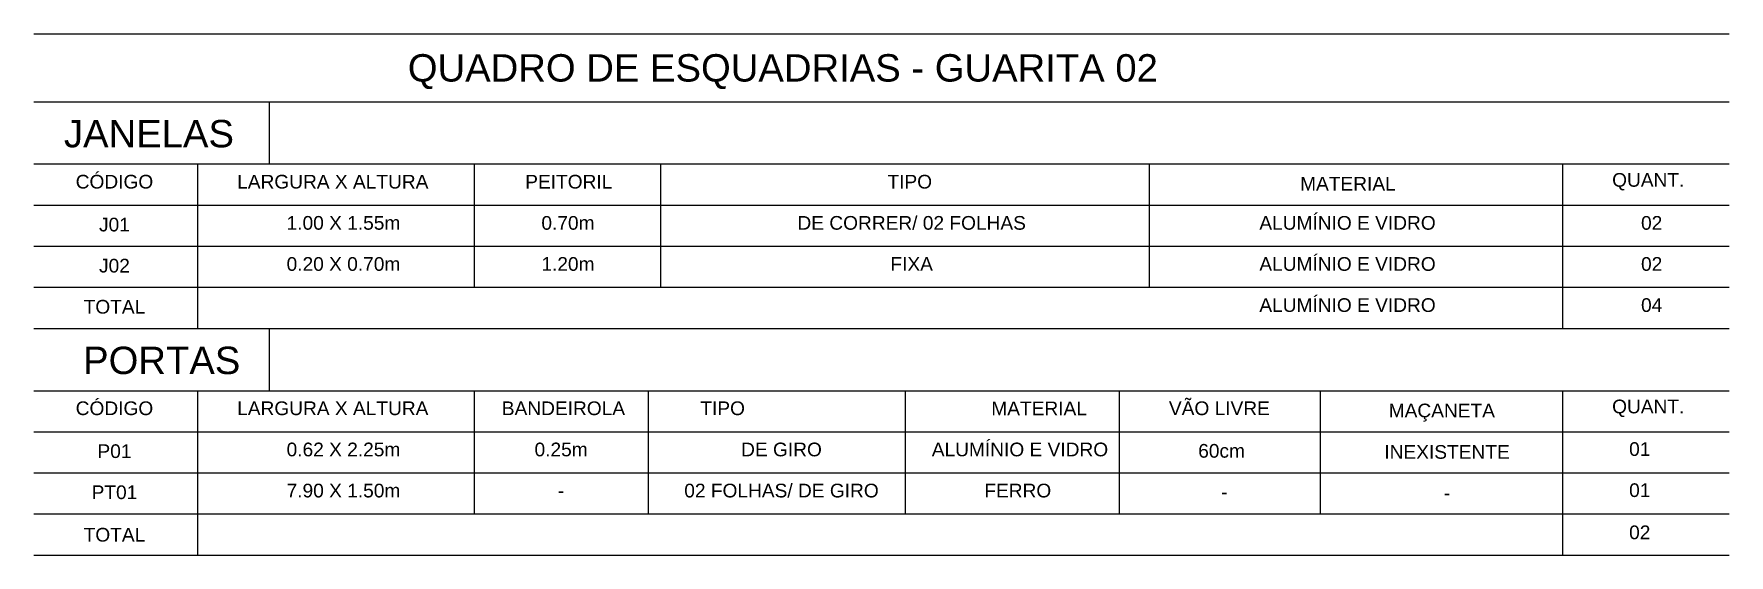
# Model space of a CAD drawing. Header units: metres. Extents: x 2146 to 3549, y -305 to 114.
# Drawn here: x 2433.69 to 2446.08, y -253.74 to -249.94 of the extents above; entities that cross this region are included whole.
import ezdxf
from ezdxf.enums import TextEntityAlignment as Align

# ---------------------------------------------------------------- set-up
doc = ezdxf.new("R2010")
doc.units = ezdxf.units.M
doc.header["$LTSCALE"] = 6
doc.header["$MEASUREMENT"] = 0
for name, color, linetype in [('PENA 0.15', 7, 'Continuous'), ('PENA 01', 1, 'Continuous'), ('PENA 02', 2, 'Continuous')]:
    doc.layers.add(name, color=color, linetype=linetype)
doc.styles.add('Luana', font='arial.ttf')

msp = doc.modelspace()

# ---------------------------------------------------------------- texts
at = {"layer": 'PENA 01', "style": 'Luana'}
for s, p in [('1.00 X 1.55m', (2435.954, -251.369)), ('0.70m', (2437.594, -251.369)), ('DE CORRER/ 02 FOLHAS', (2440.105, -251.369)), ('ALUMÍNIO E VIDRO', (2443.289, -251.369)), ('02', (2445.511, -251.369)), ('0.20 X 0.70m', (2435.954, -251.669)), ('1.20m', (2437.594, -251.669)), ('FIXA', (2440.105, -251.669)), ('ALUMÍNIO E VIDRO', (2443.289, -251.669)), ('02', (2445.511, -251.669)), ('ALUMÍNIO E VIDRO', (2443.289, -251.969)), ('0.62 X 2.25m', (2435.954, -253.023)), ('0.25m', (2437.544, -253.023)), ('DE GIRO', (2439.154, -253.023)), ('60cm', (2442.369, -253.033)), ('INEXISTENTE', (2444.016, -253.041)), ('01', (2445.424, -253.02)), ('7.90 X 1.50m', (2435.954, -253.323)), ('02 FOLHAS/ DE GIRO', (2439.154, -253.323)), ('FERRO', (2440.88, -253.323)), ('01', (2445.424, -253.32)), ('-', (2437.544, -253.323)), ('-', (2442.39, -253.333)), ('-', (2444.016, -253.341))]:
    msp.add_text(s, height=0.1, dxfattribs=at).set_placement(p, align=Align.CENTER)
msp.add_text('ALUMÍNIO E VIDRO', height=0.1, dxfattribs=at).set_placement((2440.252, -253.023))
at = {"layer": 'PENA 02', "style": 'Luana'}
msp.add_text('04', height=0.1, dxfattribs=at).set_placement((2445.511, -251.969), align=Align.CENTER)
at = {"layer": 'PENA 02', "ltscale": 0.05, "style": 'Luana'}
msp.add_text('02', height=0.1, dxfattribs=at).set_placement((2445.424, -253.628), align=Align.CENTER)
for s, insert, char_height, width, attachment_point in [('QUADRO DE ESQUADRIAS - GUARITA 02', (2436.424, -250.215), 0.2, 7.31703, 4), ('JANELAS', (2433.912, -250.669), 0.2, 3.51166, 4), ('CÓDIGO', (2434.281, -251.019), 0.1, 1.934, 5), ('LARGURA X ALTURA', (2435.876, -251.019), 0.1, 1.934, 5), ('PEITORIL', (2437.6, -251.019), 0.1, 1.934, 5), ('TIPO', (2440.091, -251.019), 0.1, 1.934, 5), ('MATERIAL', (2443.292, -251.033), 0.1, 1.934, 5), ('QUANT.', (2445.486, -251.019), 0.1, 1.934, 5), ('J01', (2434.281, -251.332), 0.1, 1.934, 5), ('J02', (2434.281, -251.632), 0.1, 1.934, 5), ('TOTAL', (2434.281, -251.932), 0.1, 1.934, 5), ('PORTAS', (2434.052, -252.324), 0.2, 3.51166, 4), ('CÓDIGO', (2434.281, -252.673), 0.1, 1.934, 5), ('LARGURA X ALTURA', (2435.876, -252.673), 0.1, 1.934, 5), ('BANDEIROLA', (2437.561, -252.673), 0.1, 1.934, 5), ('TIPO', (2438.724, -252.673), 0.1, 1.934, 5), ('MATERIAL', (2441.036, -252.673), 0.1, 1.934, 5), ('VÃO LIVRE', (2442.353, -252.673), 0.1, 1.934, 5), ('QUANT.', (2445.486, -252.673), 0.1, 1.934, 5), ('MAÇANETA', (2443.978, -252.704), 0.1, 1.934, 5), ('P01', (2434.281, -252.986), 0.1, 1.934, 5), ('PT01', (2434.281, -253.286), 0.1, 1.934, 5), ('TOTAL', (2434.281, -253.596), 0.1, 1.934, 5)]:
    msp.add_mtext(s, dxfattribs=dict(at, insert=insert, char_height=char_height, width=width, attachment_point=attachment_point))

# ---------------------------------------------------------------- linework, layer by layer
at = {"layer": 'PENA 0.15', "ltscale": 0.01}
for p, q in [((2433.693, -250.435), (2446.077, -250.435)), ((2433.693, -250.889), (2446.077, -250.889)), ((2436.908, -250.889), (2436.908, -251.789)), ((2438.269, -250.889), (2438.269, -251.789)), ((2441.84, -250.889), (2441.84, -251.789)), ((2444.86, -250.889), (2444.86, -252.089)), ((2433.693, -251.189), (2446.077, -251.189)), ((2433.693, -251.489), (2446.077, -251.489)), ((2433.693, -251.789), (2446.077, -251.789)), ((2433.693, -251.789), (2446.077, -251.789)), ((2433.693, -252.089), (2446.077, -252.089)), ((2435.413, -252.544), (2435.413, -252.089)), ((2433.693, -252.544), (2446.077, -252.544)), ((2436.908, -252.544), (2436.908, -253.444)), ((2438.179, -252.544), (2438.179, -253.444)), ((2440.058, -252.544), (2440.058, -253.444)), ((2441.621, -252.544), (2441.621, -253.444)), ((2443.09, -252.544), (2443.09, -253.444)), ((2444.86, -252.544), (2444.86, -253.744)), ((2433.693, -252.844), (2446.077, -252.844)), ((2433.693, -253.144), (2446.077, -253.144)), ((2433.693, -253.444), (2446.077, -253.444)), ((2433.693, -253.444), (2446.077, -253.444)), ((2433.693, -253.444), (2446.077, -253.444)), ((2433.693, -253.744), (2446.077, -253.744)), ((2433.693, -253.744), (2446.077, -253.744))]:
    msp.add_line(p, q, dxfattribs=at)
at = {"layer": 'PENA 0.15'}
for p, q in [((2435.413, -250.889), (2435.413, -250.435)), ((2434.888, -250.889), (2434.888, -252.089)), ((2434.888, -252.544), (2434.888, -253.744))]:
    msp.add_line(p, q, dxfattribs=at)
at = {"layer": 'PENA 02'}
msp.add_line((2433.693, -249.94), (2446.077, -249.94), dxfattribs=at)

msp.set_redraw_order([(e.dxf.handle, doc.entitydb.next_handle()) for e in msp.query("TEXT MTEXT ATTDEF DIMENSION ARC_DIMENSION")])  # texts and dimensions are drawn at this point

doc.saveas('drawing.dxf')
